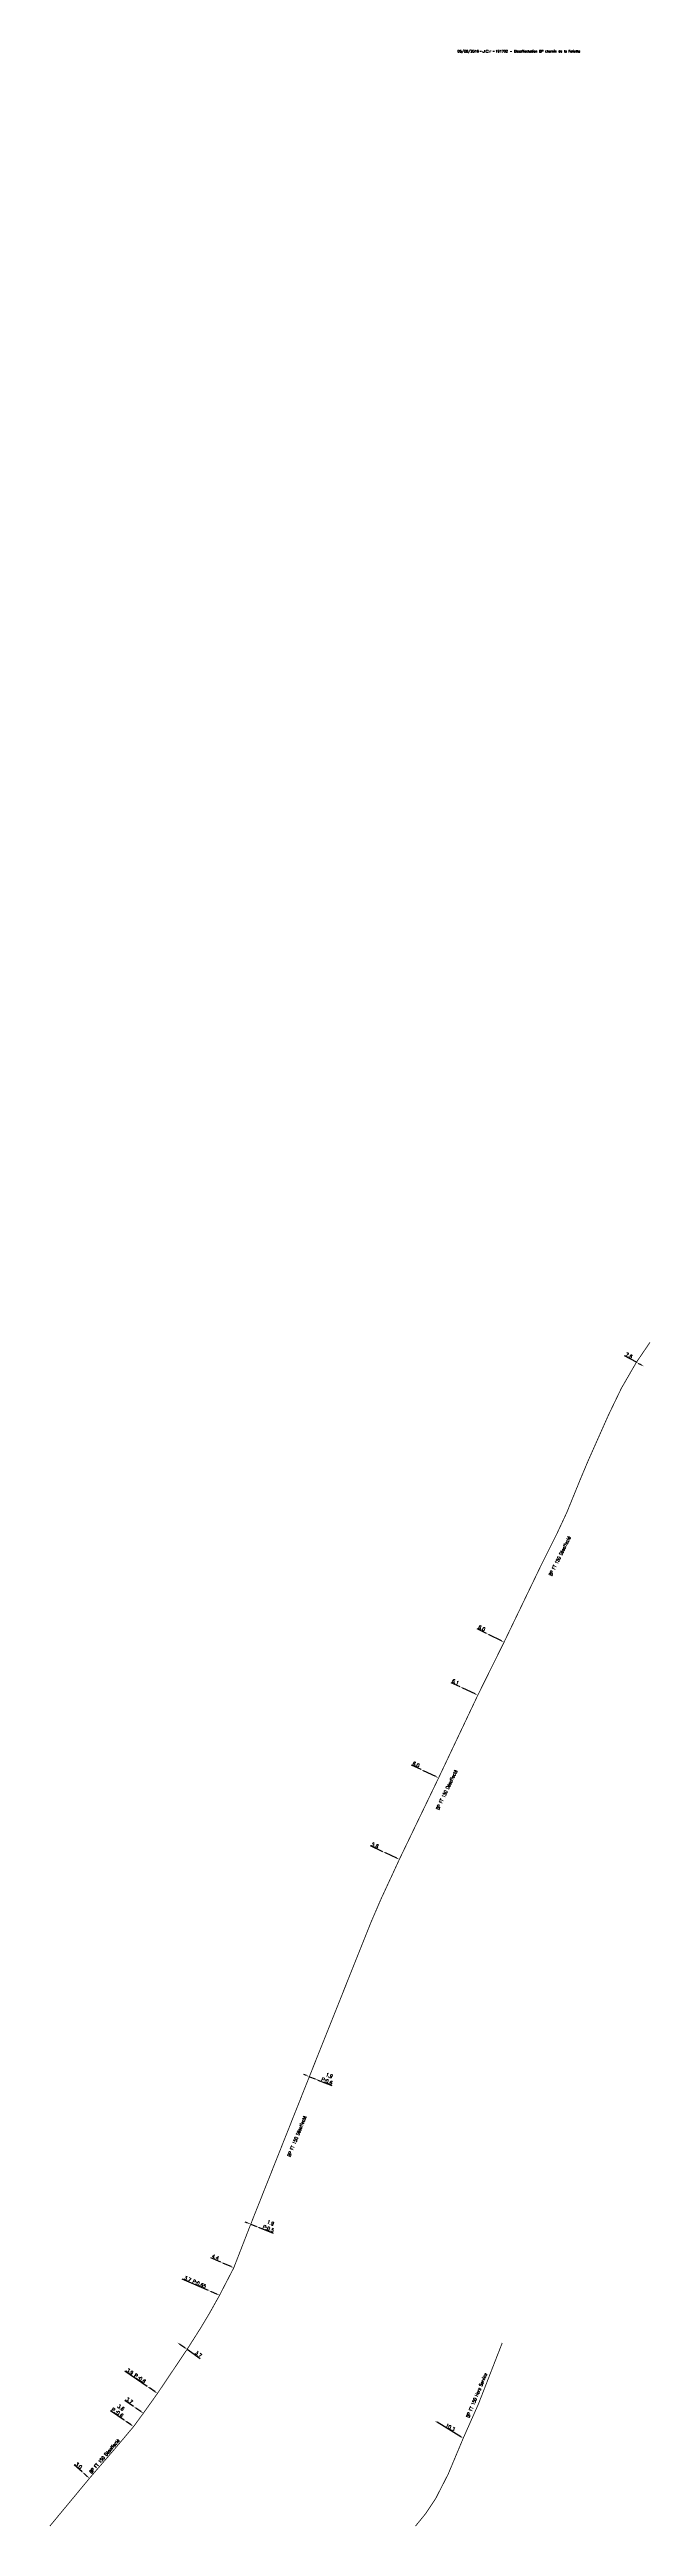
# Model space of a CAD drawing. Header units: millimetres. Extents: x 184000 to 185000, y 127000 to 128000.
# Drawn here: x 184815 to 185000, y 127000 to 127762 of the extents above; entities that cross this region are included whole.
import ezdxf
from ezdxf.enums import TextEntityAlignment as Align

# ---------------------------------------------------------------- set-up
doc = ezdxf.new("R2010")
doc.units = ezdxf.units.MM
doc.header["$PDMODE"] = 34
doc.layers.get('0').update_dxf_attribs({"linetype": 'CONTINUOUS'})
doc.layers.get('DEFPOINTS').update_dxf_attribs({"linetype": 'CONTINUOUS'})
doc.layers.add('L_908', color=5, linetype='CONTINUOUS')
doc.layers.add('L_910', color=7, linetype='CONTINUOUS', plot=False)
doc.styles.get("Standard").update_dxf_attribs({"font": 'romans.shx', "width": 0.85})
doc.linetypes.add('BP_HS', pattern='A,2,-1,["G",Standard,S=0.85,R=0,X=-0.27,Y=-0.4],-1', length=4)
doc.dimstyles.get("Standard").update_dxf_attribs({"dimtxt": 1.5, "dimasz": 1.2, "dimexe": 0.625, "dimexo": 0.625, "dimgap": 0.25, "dimtad": 1, "dimdec": 1, "dimzin": 0, "dimdsep": 46, "dimtxsty": 'Standard', "dimcen": -0.5, "dimadec": 0, "dimazin": 0, "dimtfac": 1, "dimtdec": 1, "dimtmove": 0, "dimatfit": 3, "dimfxl": 0, "dimtolj": 1, "dimtzin": 0, "dimarcsym": 0})

# ---------------------------------------------------------------- blocks, each defined once
blk = doc.blocks.new('*D45')
at = {"layer": 'DEFPOINTS', "color": 0, "linetype": 'Continuous', "transparency": 16777216}
for p in [(184933.63, 127032.39), (184933.63, 127032.39), (184942.42, 127027.03)]:
    blk.add_point(p, dxfattribs=at)
at = {"layer": 'L_908', "color": 0, "linetype": 'Continuous', "lineweight": -2, "transparency": 16777216}
blk.add_line((184941.66, 127027.5), (184934.4, 127031.92), dxfattribs=at)
at = {"layer": 'L_908', "color": 0, "linetype": 'Continuous', "transparency": 16777216}
for points in [[(184934.47, 127032.05), (184934.32, 127031.79), (184933.63, 127032.39)], [(184941.73, 127027.63), (184941.58, 127027.37), (184942.42, 127027.03)]]:
    blk.add_solid(points, dxfattribs=at)
at = {"layer": 'L_908', "color": 0, "linetype": 'Continuous', "transparency": 16777216, "insert": (184938.42, 127030.35), "char_height": 1.125, "attachment_point": 5, "rotation": 328.66459}
blk.add_mtext('\\A1;10.3', dxfattribs=at)
blk = doc.blocks.new('*D48')
at = {"layer": 'DEFPOINTS', "color": 0, "linetype": 'Continuous', "transparency": 16777216}
for p in [(184824.99, 127016.66), (184824.99, 127016.66), (184827.27, 127014.71)]:
    blk.add_point(p, dxfattribs=at)
at = {"layer": 'L_908', "color": 0, "linetype": 'Continuous', "lineweight": -2, "transparency": 16777216}
for p, q in [((184824.99, 127016.66), (184822.51, 127018.8)), ((184826.59, 127015.29), (184825.68, 127016.08))]:
    blk.add_line(p, q, dxfattribs=at)
at = {"layer": 'L_908', "color": 0, "linetype": 'Continuous', "transparency": 16777216}
for points in [[(184825.77, 127016.19), (184825.58, 127015.96), (184824.99, 127016.66)], [(184826.68, 127015.41), (184826.49, 127015.18), (184827.27, 127014.71)]]:
    blk.add_solid(points, dxfattribs=at)
at = {"layer": 'L_908', "color": 0, "linetype": 'Continuous', "transparency": 16777216, "insert": (184823.9, 127018.59), "char_height": 1.125, "attachment_point": 5, "rotation": 319.29292}
blk.add_mtext('\\A1;3.0', dxfattribs=at)
blk = doc.blocks.new('*D49')
at = {"layer": 'DEFPOINTS', "color": 0, "linetype": 'Continuous', "transparency": 16777216}
for p in [(184837.91, 127032.6), (184837.91, 127032.6), (184840.84, 127030.59)]:
    blk.add_point(p, dxfattribs=at)
at = {"layer": 'L_908', "color": 0, "linetype": 'Continuous', "lineweight": -2, "transparency": 16777216}
for p, q in [((184837.91, 127032.6), (184833.71, 127035.5)), ((184840.09, 127031.1), (184838.65, 127032.09))]:
    blk.add_line(p, q, dxfattribs=at)
at = {"layer": 'L_908', "color": 0, "linetype": 'Continuous', "transparency": 16777216}
for points in [[(184838.74, 127032.22), (184838.57, 127031.97), (184837.91, 127032.6)], [(184840.18, 127031.22), (184840.01, 127030.98), (184840.84, 127030.59)]]:
    blk.add_solid(points, dxfattribs=at)
at = {"layer": 'L_908', "color": 0, "linetype": 'Continuous', "transparency": 16777216, "insert": (184836.4, 127035.7), "char_height": 1.125, "attachment_point": 5, "rotation": 325.42672}
blk.add_mtext('\\A1;3.6\\PP.:0.6', dxfattribs=at)
blk = doc.blocks.new('*D50')
at = {"layer": 'DEFPOINTS', "color": 0, "linetype": 'Continuous', "transparency": 16777216}
for p in [(184840.81, 127036.8), (184840.81, 127036.8), (184843.85, 127034.7)]:
    blk.add_point(p, dxfattribs=at)
at = {"layer": 'L_908', "color": 0, "linetype": 'Continuous', "lineweight": -2, "transparency": 16777216}
for p, q in [((184840.81, 127036.8), (184838.11, 127038.66)), ((184843.11, 127035.22), (184841.55, 127036.29))]:
    blk.add_line(p, q, dxfattribs=at)
at = {"layer": 'L_908', "color": 0, "linetype": 'Continuous', "transparency": 16777216}
for points in [[(184841.63, 127036.42), (184841.46, 127036.17), (184840.81, 127036.8)], [(184843.2, 127035.34), (184843.03, 127035.09), (184843.85, 127034.7)]]:
    blk.add_solid(points, dxfattribs=at)
at = {"layer": 'L_908', "color": 0, "linetype": 'Continuous', "transparency": 16777216, "insert": (184839.51, 127038.61), "char_height": 1.125, "attachment_point": 5, "rotation": 325.42672}
blk.add_mtext('\\A1;3.7', dxfattribs=at)
blk = doc.blocks.new('*D51')
at = {"layer": 'DEFPOINTS', "color": 0, "linetype": 'Continuous', "transparency": 16777216}
for p in [(184845.03, 127042.98), (184845.03, 127042.98), (184848.21, 127040.81)]:
    blk.add_point(p, dxfattribs=at)
at = {"layer": 'L_908', "color": 0, "linetype": 'Continuous', "lineweight": -2, "transparency": 16777216}
for p, q in [((184845.03, 127042.98), (184838.11, 127047.71)), ((184847.47, 127041.32), (184845.77, 127042.48))]:
    blk.add_line(p, q, dxfattribs=at)
at = {"layer": 'L_908', "color": 0, "linetype": 'Continuous', "transparency": 16777216}
for points in [[(184845.86, 127042.6), (184845.69, 127042.35), (184845.03, 127042.98)], [(184847.55, 127041.44), (184847.38, 127041.19), (184848.21, 127040.81)]]:
    blk.add_solid(points, dxfattribs=at)
at = {"layer": 'L_908', "color": 0, "linetype": 'Continuous', "transparency": 16777216, "insert": (184841.62, 127046.22), "char_height": 1.125, "attachment_point": 5, "rotation": 325.64451}
blk.add_mtext('\\A1;3.9 P.:0.6', dxfattribs=at)
blk = doc.blocks.new('*D52')
at = {"layer": 'DEFPOINTS', "color": 0, "linetype": 'Continuous', "transparency": 16777216}
for p in [(184854.35, 127056.48), (184854.35, 127056.48), (184857.35, 127054.39)]:
    blk.add_point(p, dxfattribs=at)
at = {"layer": 'L_908', "color": 0, "linetype": 'Continuous', "lineweight": -2, "transparency": 16777216}
for p, q in [((184855.09, 127055.96), (184856.61, 127054.9)), ((184857.35, 127054.39), (184861.35, 127051.59))]:
    blk.add_line(p, q, dxfattribs=at)
at = {"layer": 'L_908', "color": 0, "linetype": 'Continuous', "transparency": 16777216}
for points in [[(184855.18, 127056.08), (184855.01, 127055.84), (184854.35, 127056.48)], [(184856.69, 127055.03), (184856.52, 127054.78), (184857.35, 127054.39)]]:
    blk.add_solid(points, dxfattribs=at)
at = {"layer": 'L_908', "color": 0, "linetype": 'Continuous', "transparency": 16777216, "insert": (184860.8, 127052.89), "char_height": 1.125, "attachment_point": 5, "rotation": 325.06159}
blk.add_mtext('\\A1;3.7', dxfattribs=at)
blk = doc.blocks.new('*D53')
at = {"layer": 'DEFPOINTS', "color": 0, "linetype": 'Continuous', "transparency": 16777216}
for p in [(184863.98, 127072.46), (184863.98, 127072.46), (184867.34, 127071.02)]:
    blk.add_point(p, dxfattribs=at)
at = {"layer": 'L_908', "color": 0, "linetype": 'Continuous', "lineweight": -2, "transparency": 16777216}
for p, q in [((184863.98, 127072.46), (184855.86, 127075.94)), ((184866.51, 127071.38), (184864.81, 127072.11))]:
    blk.add_line(p, q, dxfattribs=at)
at = {"layer": 'L_908', "color": 0, "linetype": 'Continuous', "transparency": 16777216}
for points in [[(184864.87, 127072.25), (184864.75, 127071.97), (184863.98, 127072.46)], [(184866.57, 127071.52), (184866.45, 127071.24), (184867.34, 127071.02)]]:
    blk.add_solid(points, dxfattribs=at)
at = {"layer": 'L_908', "color": 0, "linetype": 'Continuous', "transparency": 16777216, "insert": (184859.8, 127075.07), "char_height": 1.125, "attachment_point": 5, "rotation": 336.78082}
blk.add_mtext('\\A1;3.7 P:0.65', dxfattribs=at)
blk = doc.blocks.new('*D54')
at = {"layer": 'DEFPOINTS', "color": 0, "linetype": 'Continuous', "transparency": 16777216}
for p in [(184867.72, 127081.18), (184867.72, 127081.18), (184871.72, 127079.47)]:
    blk.add_point(p, dxfattribs=at)
at = {"layer": 'L_908', "color": 0, "linetype": 'Continuous', "lineweight": -2, "transparency": 16777216}
for p, q in [((184867.72, 127081.18), (184864.67, 127082.49)), ((184870.89, 127079.82), (184868.55, 127080.82))]:
    blk.add_line(p, q, dxfattribs=at)
at = {"layer": 'L_908', "color": 0, "linetype": 'Continuous', "transparency": 16777216}
for points in [[(184868.61, 127080.96), (184868.49, 127080.69), (184867.72, 127081.18)], [(184870.95, 127079.96), (184870.83, 127079.68), (184871.72, 127079.47)]]:
    blk.add_solid(points, dxfattribs=at)
at = {"layer": 'L_908', "color": 0, "linetype": 'Continuous', "transparency": 16777216, "insert": (184866.07, 127082.7), "char_height": 1.125, "attachment_point": 5, "rotation": 336.81028}
blk.add_mtext('\\A1;4.4', dxfattribs=at)
blk = doc.blocks.new('*D55')
at = {"layer": 'DEFPOINTS', "color": 0, "linetype": 'Continuous', "transparency": 16777216}
for p in [(184876.94, 127092.87), (184878.71, 127092.17), (184878.71, 127092.17)]:
    blk.add_point(p, dxfattribs=at)
at = {"layer": 'L_908', "color": 0, "linetype": 'Continuous', "lineweight": -2, "transparency": 16777216}
for p, q in [((184876.1, 127093.2), (184875.26, 127093.53)), ((184876.94, 127092.87), (184878.71, 127092.17)), ((184879.54, 127091.84), (184883.86, 127090.13))]:
    blk.add_line(p, q, dxfattribs=at)
at = {"layer": 'L_908', "color": 0, "linetype": 'Continuous', "transparency": 16777216}
for points in [[(184876.16, 127093.34), (184876.05, 127093.06), (184876.94, 127092.87)], [(184879.6, 127091.98), (184879.49, 127091.7), (184878.71, 127092.17)]]:
    blk.add_solid(points, dxfattribs=at)
at = {"layer": 'L_908', "color": 0, "linetype": 'Continuous', "transparency": 16777216, "insert": (184882.74, 127092.39), "char_height": 1.125, "attachment_point": 5, "rotation": 338.44193}
blk.add_mtext('\\A1;1.9\\PP:0.5', dxfattribs=at)
blk = doc.blocks.new('*D56')
at = {"layer": 'DEFPOINTS', "color": 0, "linetype": 'Continuous', "transparency": 16777216}
for p in [(184895, 127138.27), (184896.76, 127137.57), (184896.76, 127137.57)]:
    blk.add_point(p, dxfattribs=at)
at = {"layer": 'L_908', "color": 0, "linetype": 'Continuous', "lineweight": -2, "transparency": 16777216}
for p, q in [((184894.16, 127138.6), (184893.33, 127138.94)), ((184895, 127138.27), (184896.76, 127137.57)), ((184897.6, 127137.23), (184901.91, 127135.51))]:
    blk.add_line(p, q, dxfattribs=at)
at = {"layer": 'L_908', "color": 0, "linetype": 'Continuous', "transparency": 16777216}
for points in [[(184894.22, 127138.74), (184894.11, 127138.47), (184895, 127138.27)], [(184897.65, 127137.37), (184897.54, 127137.09), (184896.76, 127137.57)]]:
    blk.add_solid(points, dxfattribs=at)
at = {"layer": 'L_908', "color": 0, "linetype": 'Continuous', "transparency": 16777216, "insert": (184900.8, 127137.77), "char_height": 1.125, "attachment_point": 5, "rotation": 338.20557}
blk.add_mtext('\\A1;1.9\\PP:0.6', dxfattribs=at)
blk = doc.blocks.new('*D57')
at = {"layer": 'DEFPOINTS', "color": 0, "linetype": 'Continuous', "transparency": 16777216}
for p in [(184929.41, 127232.77), (184929.41, 127232.77), (184934.83, 127230.21)]:
    blk.add_point(p, dxfattribs=at)
at = {"layer": 'L_908', "color": 0, "linetype": 'Continuous', "lineweight": -2, "transparency": 16777216}
for p, q in [((184929.41, 127232.77), (184926.48, 127234.15)), ((184934.02, 127230.59), (184930.22, 127232.38))]:
    blk.add_line(p, q, dxfattribs=at)
at = {"layer": 'L_908', "color": 0, "linetype": 'Continuous', "transparency": 16777216}
for points in [[(184930.28, 127232.52), (184930.16, 127232.25), (184929.41, 127232.77)], [(184934.08, 127230.73), (184933.95, 127230.46), (184934.83, 127230.21)]]:
    blk.add_solid(points, dxfattribs=at)
at = {"layer": 'L_908', "color": 0, "linetype": 'Continuous', "transparency": 16777216, "insert": (184927.86, 127234.33), "char_height": 1.125, "attachment_point": 5, "rotation": 334.73835}
blk.add_mtext('\\A1;6.0', dxfattribs=at)
blk = doc.blocks.new('*D58')
at = {"layer": 'DEFPOINTS', "color": 0, "linetype": 'Continuous', "transparency": 16777216}
for p in [(184941.44, 127258.23), (184941.44, 127258.23), (184946.91, 127255.66)]:
    blk.add_point(p, dxfattribs=at)
at = {"layer": 'L_908', "color": 0, "linetype": 'Continuous', "lineweight": -2, "transparency": 16777216}
for p, q in [((184941.44, 127258.23), (184938.75, 127259.48)), ((184946.1, 127256.05), (184942.25, 127257.85))]:
    blk.add_line(p, q, dxfattribs=at)
at = {"layer": 'L_908', "color": 0, "linetype": 'Continuous', "transparency": 16777216}
for points in [[(184942.31, 127257.98), (184942.19, 127257.71), (184941.44, 127258.23)], [(184946.16, 127256.18), (184946.04, 127255.91), (184946.91, 127255.66)]]:
    blk.add_solid(points, dxfattribs=at)
at = {"layer": 'L_908', "color": 0, "linetype": 'Continuous', "transparency": 16777216, "insert": (184940.01, 127259.73), "char_height": 1.125, "attachment_point": 5, "rotation": 334.9202}
blk.add_mtext('\\A1;6.1', dxfattribs=at)
blk = doc.blocks.new('*D59')
at = {"layer": 'DEFPOINTS', "color": 0, "linetype": 'Continuous', "transparency": 16777216}
for p in [(184995.77, 127358.09), (184998.06, 127356.86), (184998.06, 127356.86)]:
    blk.add_point(p, dxfattribs=at)
at = {"layer": 'L_908', "color": 0, "linetype": 'Continuous', "lineweight": -2, "transparency": 16777216}
for p, q in [((184995.77, 127358.09), (184992.08, 127360.06)), ((184997.27, 127357.29), (184996.56, 127357.66))]:
    blk.add_line(p, q, dxfattribs=at)
at = {"layer": 'L_908', "color": 0, "linetype": 'Continuous', "transparency": 16777216}
for points in [[(184996.63, 127357.8), (184996.49, 127357.53), (184995.77, 127358.09)], [(184997.34, 127357.42), (184997.19, 127357.15), (184998.06, 127356.86)]]:
    blk.add_solid(points, dxfattribs=at)
at = {"layer": 'L_908', "color": 0, "linetype": 'Continuous', "transparency": 16777216, "insert": (184993.49, 127360.16), "char_height": 1.125, "attachment_point": 5, "rotation": 331.8205}
blk.add_mtext('\\A1;2.6', dxfattribs=at)
blk = doc.blocks.new('*D60')
at = {"layer": 'DEFPOINTS', "color": 0, "linetype": 'Continuous', "transparency": 16777216}
for p in [(184949.63, 127274.66), (184949.63, 127274.66), (184954.99, 127271.96)]:
    blk.add_point(p, dxfattribs=at)
at = {"layer": 'L_908', "color": 0, "linetype": 'Continuous', "lineweight": -2, "transparency": 16777216}
for p, q in [((184949.63, 127274.66), (184946.74, 127276.11)), ((184954.18, 127272.36), (184950.43, 127274.25))]:
    blk.add_line(p, q, dxfattribs=at)
at = {"layer": 'L_908', "color": 0, "linetype": 'Continuous', "transparency": 16777216}
for points in [[(184950.5, 127274.38), (184950.37, 127274.12), (184949.63, 127274.66)], [(184954.25, 127272.5), (184954.12, 127272.23), (184954.99, 127271.96)]]:
    blk.add_solid(points, dxfattribs=at)
at = {"layer": 'L_908', "color": 0, "linetype": 'Continuous', "transparency": 16777216, "insert": (184948.12, 127276.25), "char_height": 1.125, "attachment_point": 5, "rotation": 333.28663}
blk.add_mtext('\\A1;6.0', dxfattribs=at)
blk = doc.blocks.new('*D61')
at = {"layer": 'DEFPOINTS', "color": 0, "linetype": 'Continuous', "transparency": 16777216}
for p in [(184917.66, 127207.5), (184917.66, 127207.5), (184922.74, 127205.14)]:
    blk.add_point(p, dxfattribs=at)
at = {"layer": 'L_908', "color": 0, "linetype": 'Continuous', "lineweight": -2, "transparency": 16777216}
for p, q in [((184917.66, 127207.5), (184913.87, 127209.26)), ((184921.92, 127205.52), (184918.47, 127207.12))]:
    blk.add_line(p, q, dxfattribs=at)
at = {"layer": 'L_908', "color": 0, "linetype": 'Continuous', "transparency": 16777216}
for points in [[(184918.54, 127207.25), (184918.41, 127206.98), (184917.66, 127207.5)], [(184921.98, 127205.65), (184921.86, 127205.38), (184922.74, 127205.14)]]:
    blk.add_solid(points, dxfattribs=at)
at = {"layer": 'L_908', "color": 0, "linetype": 'Continuous', "transparency": 16777216, "insert": (184915.26, 127209.44), "char_height": 1.125, "attachment_point": 5, "rotation": 335.05951}
blk.add_mtext('\\A1;5.6', dxfattribs=at)
blk = doc.blocks.new('GIS_MODF')
at = {"color": 0, "linetype": 'Continuous', "flags": 128}
for points in [[(-2.26, -0.01), (-1.76, -0.01)], [(1.76, -0.01), (2.26, -0.01)]]:
    blk.add_lwpolyline(points, dxfattribs=at)
at = {"color": 0, "linetype": 'Continuous'}
blk.add_attdef('DATE', text='', height=0.75, dxfattribs=at).set_placement((-2.58, -0.39), align=Align.RIGHT)
at = {"color": 0, "linetype": 'Continuous', "width": 3.590909}
blk.add_attdef('USER', text='', height=0.75, dxfattribs=at).set_placement((-1.52, -0.39), (1.31, -0.39), align=Align.FIT)
at = {"color": 0, "linetype": 'Continuous'}
blk.add_attdef('DESC', (2.53, -0.39), '', height=0.75, dxfattribs=at)

msp = doc.modelspace()

# ---------------------------------------------------------------- linework, layer by layer
at = {"layer": 'L_908', "linetype": 'BP_HS', "const_width": 0.25, "flags": 128}
msp.add_lwpolyline([(184815.06, 127000), (184827.27, 127014.71), (184835.32, 127024.06), (184840.84, 127030.59), (184843.85, 127034.7), (184848.21, 127040.81), (184857.35, 127054.39), (184861.5, 127060.92), (184864.49, 127065.92), (184867.34, 127071.02), (184871.72, 127079.47), (184876.94, 127092.87), (184895, 127138.27), (184913.92, 127185.61), (184917.08, 127192.93), (184922.74, 127205.14), (184934.83, 127230.21), (184946.91, 127255.66), (184954.99, 127271.96), (184966.39, 127295.58), (184971.33, 127305.47), (184974.31, 127311.83), (184978.65, 127322.45), (184980.87, 127327.72), (184987.16, 127341.84), (184991.13, 127350.08), (184995.77, 127358.09), (185000, 127364.28)], dxfattribs=at)
at = {"layer": 'L_908', "linetype": 'BP_HS', "ltscale": 0.5, "const_width": 0.25, "flags": 128}
msp.add_lwpolyline([(184927.72, 127000), (184930.83, 127003.82), (184933.9, 127008.41), (184937.79, 127016), (184942.42, 127027.03), (184947.07, 127037.47), (184947.07, 127037.47), (184954.43, 127056.35)], dxfattribs=at)

# ---------------------------------------------------------------- block references
at = {"layer": 'L_910'}
ref = msp.add_blockref('GIS_MODF', (184949.8, 127761.52), dxfattribs=at)
ref.add_attrib('DATE', '05/08/2016', dxfattribs={"layer": '0', "color": 0, "linetype": 'Continuous', "height": 0.75}).set_placement((184947.22, 127761.13), align=Align.RIGHT)
ref.add_attrib('USER', 'JCr', dxfattribs={"layer": '0', "color": 0, "linetype": 'Continuous', "height": 0.75, "width": 1.612245}).set_placement((184948.29, 127761.13), (184951.11, 127761.13), align=Align.FIT)
ref.add_attrib('DESC', '191702 - Désaffectation BP chemin de la Foliette', (184952.33, 127761.13), dxfattribs={"layer": '0', "color": 0, "linetype": 'Continuous', "height": 0.75})

# ---------------------------------------------------------------- texts
at = {"layer": 'L_908', "linetype": 'Continuous', "width": 0.85}
for rotation, p in [(63.72085, (184969.65, 127292.21)), (64.60976, (184934.89, 127220.24)), (68.30855, (184889.16, 127113.51)), (49.51091, (184827.9, 127016.08))]:
    msp.add_text('BP FT 150 Désaffecté', height=1, rotation=rotation, dxfattribs=at).set_placement(p)
at = {"layer": 'L_908', "linetype": 'BP_HS', "ltscale": 0.5, "width": 0.85}
msp.add_text('BP FT 150 Hors Service', height=1, rotation=67.73062, dxfattribs=at).set_placement((184946.52, 127040.22), align=Align.MIDDLE)

# ---------------------------------------------------------------- dimensions: what is measured, and where the dimension line sits
at = {"layer": 'L_908', "linetype": 'Continuous'}
for base, p1, p2, angle, override, picture, middle in [((184998.06, 127356.86), (184995.77, 127358.09), (184998.06, 127356.86), 151.8205, {"dimscale": 0.75}, '*D59', (184993.13, 127359.5)), ((184949.63, 127274.66), (184954.99, 127271.96), (184949.63, 127274.66), 333.28663, {"dimscale": 0.75}, '*D60', (184947.78, 127275.58)), ((184941.4352, 127258.2281), (184946.9148, 127255.6636), (184941.4352, 127258.2281), 334.9202, {"dimscale": 0.75}, '*D58', (184939.6872, 127259.0461)), ((184929.41, 127232.77), (184934.83, 127230.21), (184929.41, 127232.77), 334.73835, {"dimscale": 0.75}, '*D57', (184927.54, 127233.65)), ((184917.66, 127207.5), (184922.74, 127205.14), (184917.66, 127207.5), 335.05951, {"dimscale": 0.75}, '*D61', (184914.95, 127208.76)), ((184867.7209, 127081.1784), (184871.7195, 127079.4655), (184867.7209, 127081.1784), 336.81028, {"dimscale": 0.75}, '*D54', (184865.7795, 127082.0101)), ((184854.35, 127056.48), (184857.35, 127054.39), (184854.35, 127056.48), 325.06159, {"dimscale": 0.75}, '*D52', (184860.37, 127052.27)), ((184840.81, 127036.8), (184843.85, 127034.7), (184840.81, 127036.8), 325.42672, {"dimscale": 0.75}, '*D50', (184839.09, 127037.99)), ((184933.63, 127032.39), (184942.42, 127027.03), (184933.63, 127032.39), 328.66459, {"dimscale": 0.75, "dimatfit": 0}, '*D45', (184938.03, 127029.71)), ((184824.99, 127016.66), (184827.27, 127014.71), (184824.99, 127016.66), 319.29292, {"dimscale": 0.75}, '*D48', (184823.41, 127018.03))]:
    dim = msp.add_linear_dim(base=base, p1=p1, p2=p2, angle=angle, dimstyle='Standard', override=override, dxfattribs=at)
    dim.commit()
    dim.dimension.update_dxf_attribs({"geometry": picture, "text_midpoint": middle, "dimtype": 160})
for base, p1, p2, angle, text, picture, middle in [((184896.76, 127137.57), (184895, 127138.27), (184896.76, 127137.57), 158.20557, '<>\\PP:0.6', '*D56', (184900.17, 127136.2)), ((184878.71, 127092.17), (184876.94, 127092.87), (184878.71, 127092.17), 158.44193, '<>\\PP:0.5', '*D55', (184882.12, 127090.82)), ((184863.98, 127072.46), (184867.34, 127071.02), (184863.98, 127072.46), 336.78082, '<> P:0.65', '*D53', (184859.51, 127074.38)), ((184845.0305, 127042.9833), (184848.2089, 127040.8107), (184845.0305, 127042.9833), 325.64451, '<> P.:0.6', '*D51', (184841.2005, 127045.6014)), ((184837.9121, 127032.6042), (184840.8351, 127030.5897), (184837.9121, 127032.6042), 325.42672, '<>\\PP.:0.6', '*D49', (184835.4419, 127034.3065))]:
    dim = msp.add_linear_dim(base=base, p1=p1, p2=p2, angle=angle, text=text, dimstyle='Standard', override={"dimscale": 0.75}, dxfattribs=at)
    dim.commit()
    dim.dimension.update_dxf_attribs({"geometry": picture, "text_midpoint": middle, "dimtype": 160})

doc.saveas('drawing.dxf')
